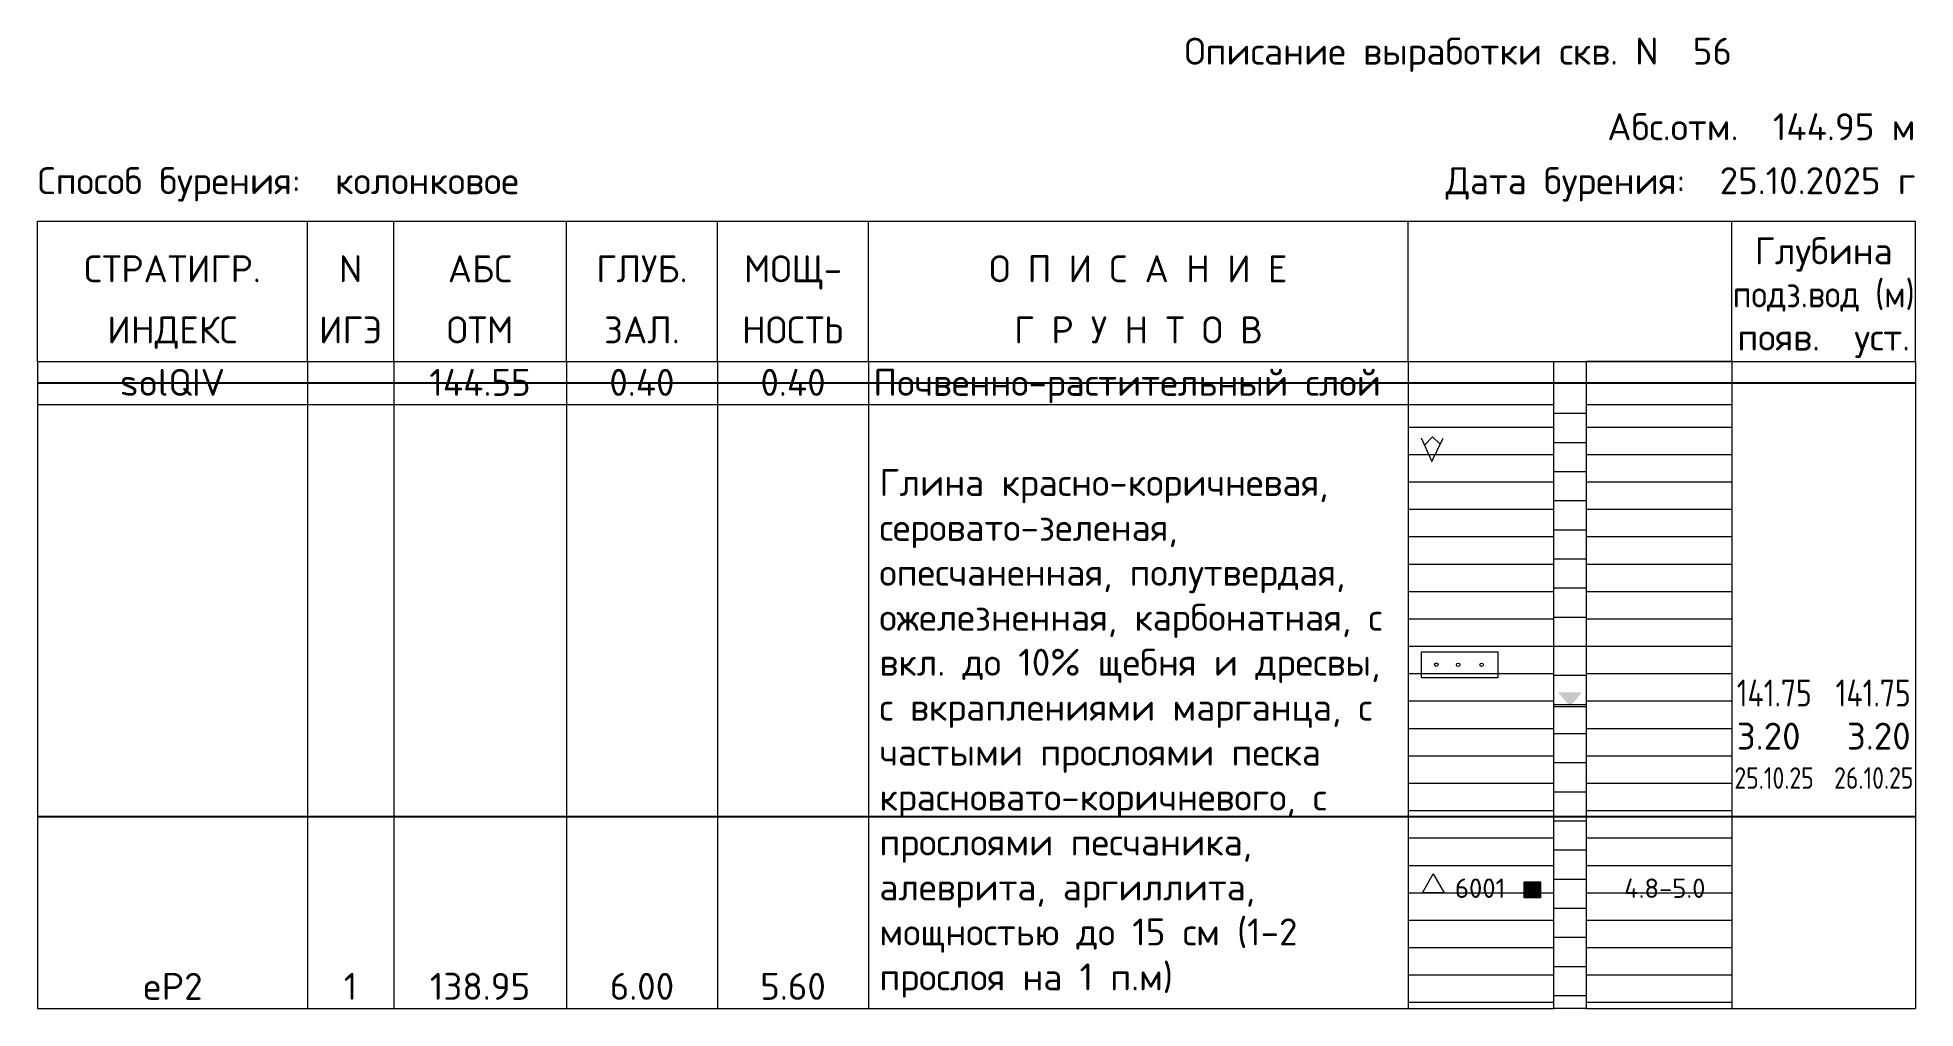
# Model space of a CAD drawing. Header units: millimetres. Extents: x 412691 to 517962, y -254736 to -160956.
# Drawn here: x 500562 to 517962, y -222603 to -213601 of the extents above; entities that cross this region are included whole.
import ezdxf
from ezdxf.enums import TextEntityAlignment as Align

# ---------------------------------------------------------------- set-up
doc = ezdxf.new("R2010")
doc.units = ezdxf.units.MM
doc.layers.get('0').update_dxf_attribs({"lineweight": 0})
doc.layers.get('Defpoints').update_dxf_attribs({"color": 3})
for name, color, linetype in [('Probe', 7, 'Continuous'), ('Skv', 7, 'Continuous'), ('Table', 7, 'Continuous'), ('Water', 7, 'Continuous')]:
    doc.layers.add(name, color=color, linetype=linetype)
for name, color, linetype, lineweight in [('СПДС_РАЗМЕРЫ', 7, 'Continuous', 18), ('текст', 7, 'Continuous', 18), ('штриховка', 7, 'Continuous', 9)]:
    doc.layers.add(name, color=color, linetype=linetype, lineweight=lineweight)
doc.styles.add('ISOCPEUR', font='isocpeur.ttf')
pattern_1 = [(0, (-4580639.66, 855937.67), (6e-14, 254), [])]

msp = doc.modelspace()

# ---------------------------------------------------------------- texts
at = {"layer": 'СПДС_РАЗМЕРЫ', "insert": (508362.48, -222503.15), "char_height": 250, "width": 4776.9213, "attachment_point": 7, "style": 'ISOCPEUR'}
msp.add_mtext('Глина красно-коричневая, серовато-зеленая, опесчаненная, полутвердая, ожелезненная, карбонатная, с вкл. до 10% щебня и дресвы, с вкраплениями марганца, с частыми прослоями песка красновато-коричневого, с прослоями песчаника, алеврита, аргиллита, мощностью до 15 см (1-2 прослоя на 1 п.м)', dxfattribs=at)
at = {"layer": 'текст', "style": 'ISOCPEUR'}
for s, height, p in [('Описание выработки скв. N  56', 250, (516262.48, -213852.47)), ('Абс.отм.  144.95 м', 250, (517962.48, -214553.15)), ('Дата бурения:  25.10.2025 г', 250, (517962.48, -215053.15)), ('3.20', 250, (517918.43, -220203.15)), ('6001', 180, (514162.48, -221578.15))]:
    msp.add_text(s, height=height, dxfattribs=at).set_placement(p, align=Align.RIGHT)
for s, height, p in [('Способ бурения:  колонковое', 250, (500562.48, -215053.15)), ('Почвенно-растительный слой', 250, (508306.53, -216923.15)), ('3.20', 250, (516306.53, -220203.15)), ('4.8-5.0', 180, (515262.48, -221578.15))]:
    msp.add_text(s, height=height, dxfattribs=at).set_placement(p)
for s, p in [('Глубина', (517112.48, -215703.15)), ('СТРАТИГР.', (501812.48, -215869.82)), ('N', (503462.48, -215869.82)), ('АБС', (504662.48, -215869.82)), ('ГЛУБ.', (506162.48, -215869.82)), ('МОЩ-', (507562.48, -215869.82)), ('О П И С А Н И Е', (510762.48, -215869.82)), ('ИНДЕКС', (501812.48, -216436.48)), ('ИГЭ', (503462.48, -216436.48)), ('ОТМ', (504662.48, -216436.48)), ('ЗАЛ.', (506162.48, -216436.48)), ('НОСТЬ', (507562.48, -216436.48)), ('Г Р У Н Т О В', (510762.48, -216436.48)), ('появ.  уст.', (517112.48, -216503.15)), ('solQIV', (501812.48, -216923.15)), ('144.55', (504662.48, -216923.15)), ('0.40', (506162.48, -216923.15)), ('0.40', (507562.48, -216923.15)), ('eP2', (501812.48, -222523.15)), ('1', (503462.48, -222523.15)), ('138.95', (504662.48, -222523.15)), ('6.00', (506162.48, -222523.15)), ('5.60', (507562.48, -222523.15))]:
    msp.add_text(s, height=250, dxfattribs=at).set_placement(p, align=Align.CENTER)
for s, height, width, p in [('подз.вод (м)', 250, 0.9, (517112.48, -216103.15)), ('25.10.25', 200, 0.8, (516652.67, -220566.7)), ('26.10.25', 200, 0.8, (517576.41, -220566.7))]:
    msp.add_text(s, height=height, dxfattribs=dict(at, width=width)).set_placement(p, align=Align.CENTER)
at = {"layer": 'текст', "style": 'ISOCPEUR', "width": 0.8}
msp.add_text('141.75', height=250, dxfattribs=at).set_placement((516306.53, -219803.15))
msp.add_text('141.75', height=250, dxfattribs=at).set_placement((517918.43, -219803.15), align=Align.RIGHT)

# ---------------------------------------------------------------- blocks, each defined once
blk = doc.blocks.new('IZ18')
at = {"color": 7, "linetype": 'Continuous', "lineweight": 0, "flags": 128}
for points in [[(-0.004, 0.224), (0.093, 0.004), (0.199, 0.221)], [(0.027, 0.157), (0.1, 0.234), (0.17, 0.164)]]:
    blk.add_lwpolyline(points, dxfattribs=at)
blk = doc.blocks.new('VK12')
at = {"color": 7, "linetype": 'Continuous', "lineweight": 0, "flags": 128}
blk.add_lwpolyline([(0.007, 0.007), (0.107, 0.182), (0.208, 0.007)], close=True, dxfattribs=at)
blk = doc.blocks.new('PR_KV')
at = {"linetype": 'Continuous', "lineweight": 0}
blk.add_hatch(color=256, dxfattribs=at).paths.add_polyline_path([(-0.077, 0.075), (0.077, 0.075), (0.077, -0.075), (-0.077, -0.075)])
at = {"color": 7, "linetype": 'Continuous', "lineweight": 0, "flags": 128}
blk.add_lwpolyline([(-0.077, 0.075), (0.077, 0.075), (0.077, -0.075), (-0.077, -0.075)], close=True, dxfattribs=at)

# ---------------------------------------------------------------- hatches: boundary and pattern name
at = {"layer": 'Water'}
msp.add_hatch(color=5, dxfattribs=at).paths.add_polyline_path([(514762.48, -219803.15), (514652.48, -219673.15), (514872.48, -219673.15)])
at = {"layer": 'штриховка'}
h = msp.add_hatch(dxfattribs=at)
h.set_pattern_fill('ANSI31', color=256, scale=80, angle=315, style=0)
h.set_pattern_definition(pattern_1)
h.paths.add_polyline_path([(513262.48, -217003.15), (514612.48, -217003.15), (514612.48, -222603.15), (513262.48, -222603.15)])
h = msp.add_hatch(dxfattribs=at)
h.set_pattern_fill('ANSI31', color=256, scale=85, angle=315, style=0)
h.set_pattern_definition([(0, (-4580639.66, 855937.67), (6e-14, 269.875), [])])
h.paths.add_polyline_path([(514612.48, -217003.15), (514912.48, -217003.15), (514912.48, -222603.15), (514612.48, -222603.15)])
h = msp.add_hatch(dxfattribs=at)
h.set_pattern_fill('ANSI31', color=256, scale=80, angle=315, style=0)
h.set_pattern_definition(pattern_1)
h.paths.add_polyline_path([(514912.48, -217003.15), (516262.48, -217003.15), (516262.48, -222603.15), (514912.48, -222603.15)])

# ---------------------------------------------------------------- linework, layer by layer
at = {"color": 7, "linetype": 'Continuous', "lineweight": 0}
for p, q in [((500562.48, -215303.15), (517962.48, -215303.15)), ((500562.48, -216603.15), (500562.48, -215303.15)), ((503062.48, -216603.15), (503062.48, -215303.15)), ((503862.48, -216603.15), (503862.48, -215303.15)), ((505462.48, -216603.15), (505462.48, -215303.15)), ((506862.48, -216603.15), (506862.48, -215303.15)), ((508262.48, -216603.15), (508262.48, -215303.15)), ((513262.48, -216603.15), (513262.48, -215303.15)), ((516262.48, -216603.15), (516262.48, -215303.15)), ((517962.48, -216603.15), (517962.48, -215303.15)), ((500562.48, -216603.15), (517962.48, -216603.15))]:
    msp.add_line(p, q, dxfattribs=at)
at = {"linetype": 'Continuous', "lineweight": 0, "flags": 128}
msp.add_lwpolyline([(513385.48, -219296.48), (514092.48, -219296.48), (514092.48, -219536.48), (513385.48, -219536.48)], close=True, dxfattribs=at)
at = {"color": 7, "linetype": 'Continuous', "lineweight": 0}
for centre in [(513522.8, -219415.16), (513725.77, -219417.48), (513942.75, -219417.47)]:
    msp.add_circle(centre, 16.5, dxfattribs=at)
at = {"layer": 'Defpoints'}
for p, q in [((500562.48, -216803.15), (517962.48, -216803.15)), ((500562.48, -220823.15), (517962.48, -220823.15))]:
    msp.add_line(p, q, dxfattribs=at)
at = {"layer": 'Skv', "color": 7, "linetype": 'Continuous', "lineweight": 0}
for p, q in [((513262.48, -216603.15), (514612.48, -216603.15)), ((516262.48, -216603.15), (514912.48, -216603.15)), ((513262.48, -217003.15), (514612.48, -217003.15)), ((514912.48, -217003.15), (516262.48, -217003.15)), ((513262.48, -222603.15), (514612.48, -222603.15)), ((514912.48, -222603.15), (516262.48, -222603.15))]:
    msp.add_line(p, q, dxfattribs=at)
msp.add_lwpolyline([(514612.48, -216603.15), (514912.48, -216603.15), (514912.48, -222603.15), (514612.48, -222603.15), (514612.48, -216603.15), (514612.48, -216603.15)], close=True, dxfattribs=at)
at = {"layer": 'Table', "color": 7, "linetype": 'Continuous', "lineweight": 0}
for p, q in [((500562.48, -216603.15), (500562.48, -222603.15)), ((503062.48, -216603.15), (503062.48, -222603.15)), ((503862.48, -216603.15), (503862.48, -222603.15)), ((505462.48, -216603.15), (505462.48, -222603.15)), ((506862.48, -216603.15), (506862.48, -222603.15)), ((508262.48, -216603.15), (508262.48, -222603.15)), ((513262.48, -216603.15), (513262.48, -222603.15)), ((516262.48, -216603.15), (516262.48, -222603.15)), ((517962.48, -216603.15), (517962.48, -222603.15)), ((500562.48, -217003.15), (503062.48, -217003.15)), ((503062.48, -217003.15), (503862.48, -217003.15)), ((503862.48, -217003.15), (505462.48, -217003.15)), ((505462.48, -217003.15), (506862.48, -217003.15)), ((506862.48, -217003.15), (508262.48, -217003.15)), ((500562.48, -222603.15), (503062.48, -222603.15)), ((503062.48, -222603.15), (503862.48, -222603.15)), ((503862.48, -222603.15), (505462.48, -222603.15)), ((505462.48, -222603.15), (506862.48, -222603.15)), ((506862.48, -222603.15), (508262.48, -222603.15)), ((508262.48, -222603.15), (513262.48, -222603.15)), ((516262.48, -222603.15), (517962.48, -222603.15))]:
    msp.add_line(p, q, dxfattribs=at)
at = {"layer": 'Water', "color": 5, "linetype": 'Continuous', "lineweight": 0}
msp.add_line((514612.48, -219803.15), (514912.48, -219803.15), dxfattribs=at)
at = {"layer": 'текст'}
msp.add_line((508262.48, -217003.15), (513262.48, -217003.15), dxfattribs=at)

# ---------------------------------------------------------------- block references
at = {"layer": 'Probe', "xscale": 1000, "yscale": 1000, "zscale": 1000}
msp.add_blockref('PR_KV', (514412.48, -221503.15), dxfattribs=at)
at = {"layer": 'Skv', "xscale": 1000, "yscale": 1000, "zscale": 1000}
for name, p in [('IZ18', (513387.48, -217536.48)), ('VK12', (513387.48, -221536.48))]:
    msp.add_blockref(name, p, dxfattribs=at)

msp.set_redraw_order([(e.dxf.handle, doc.entitydb.next_handle()) for e in msp.query("TEXT MTEXT ATTDEF DIMENSION ARC_DIMENSION")])  # texts and dimensions are drawn at this point

doc.saveas('drawing.dxf')
